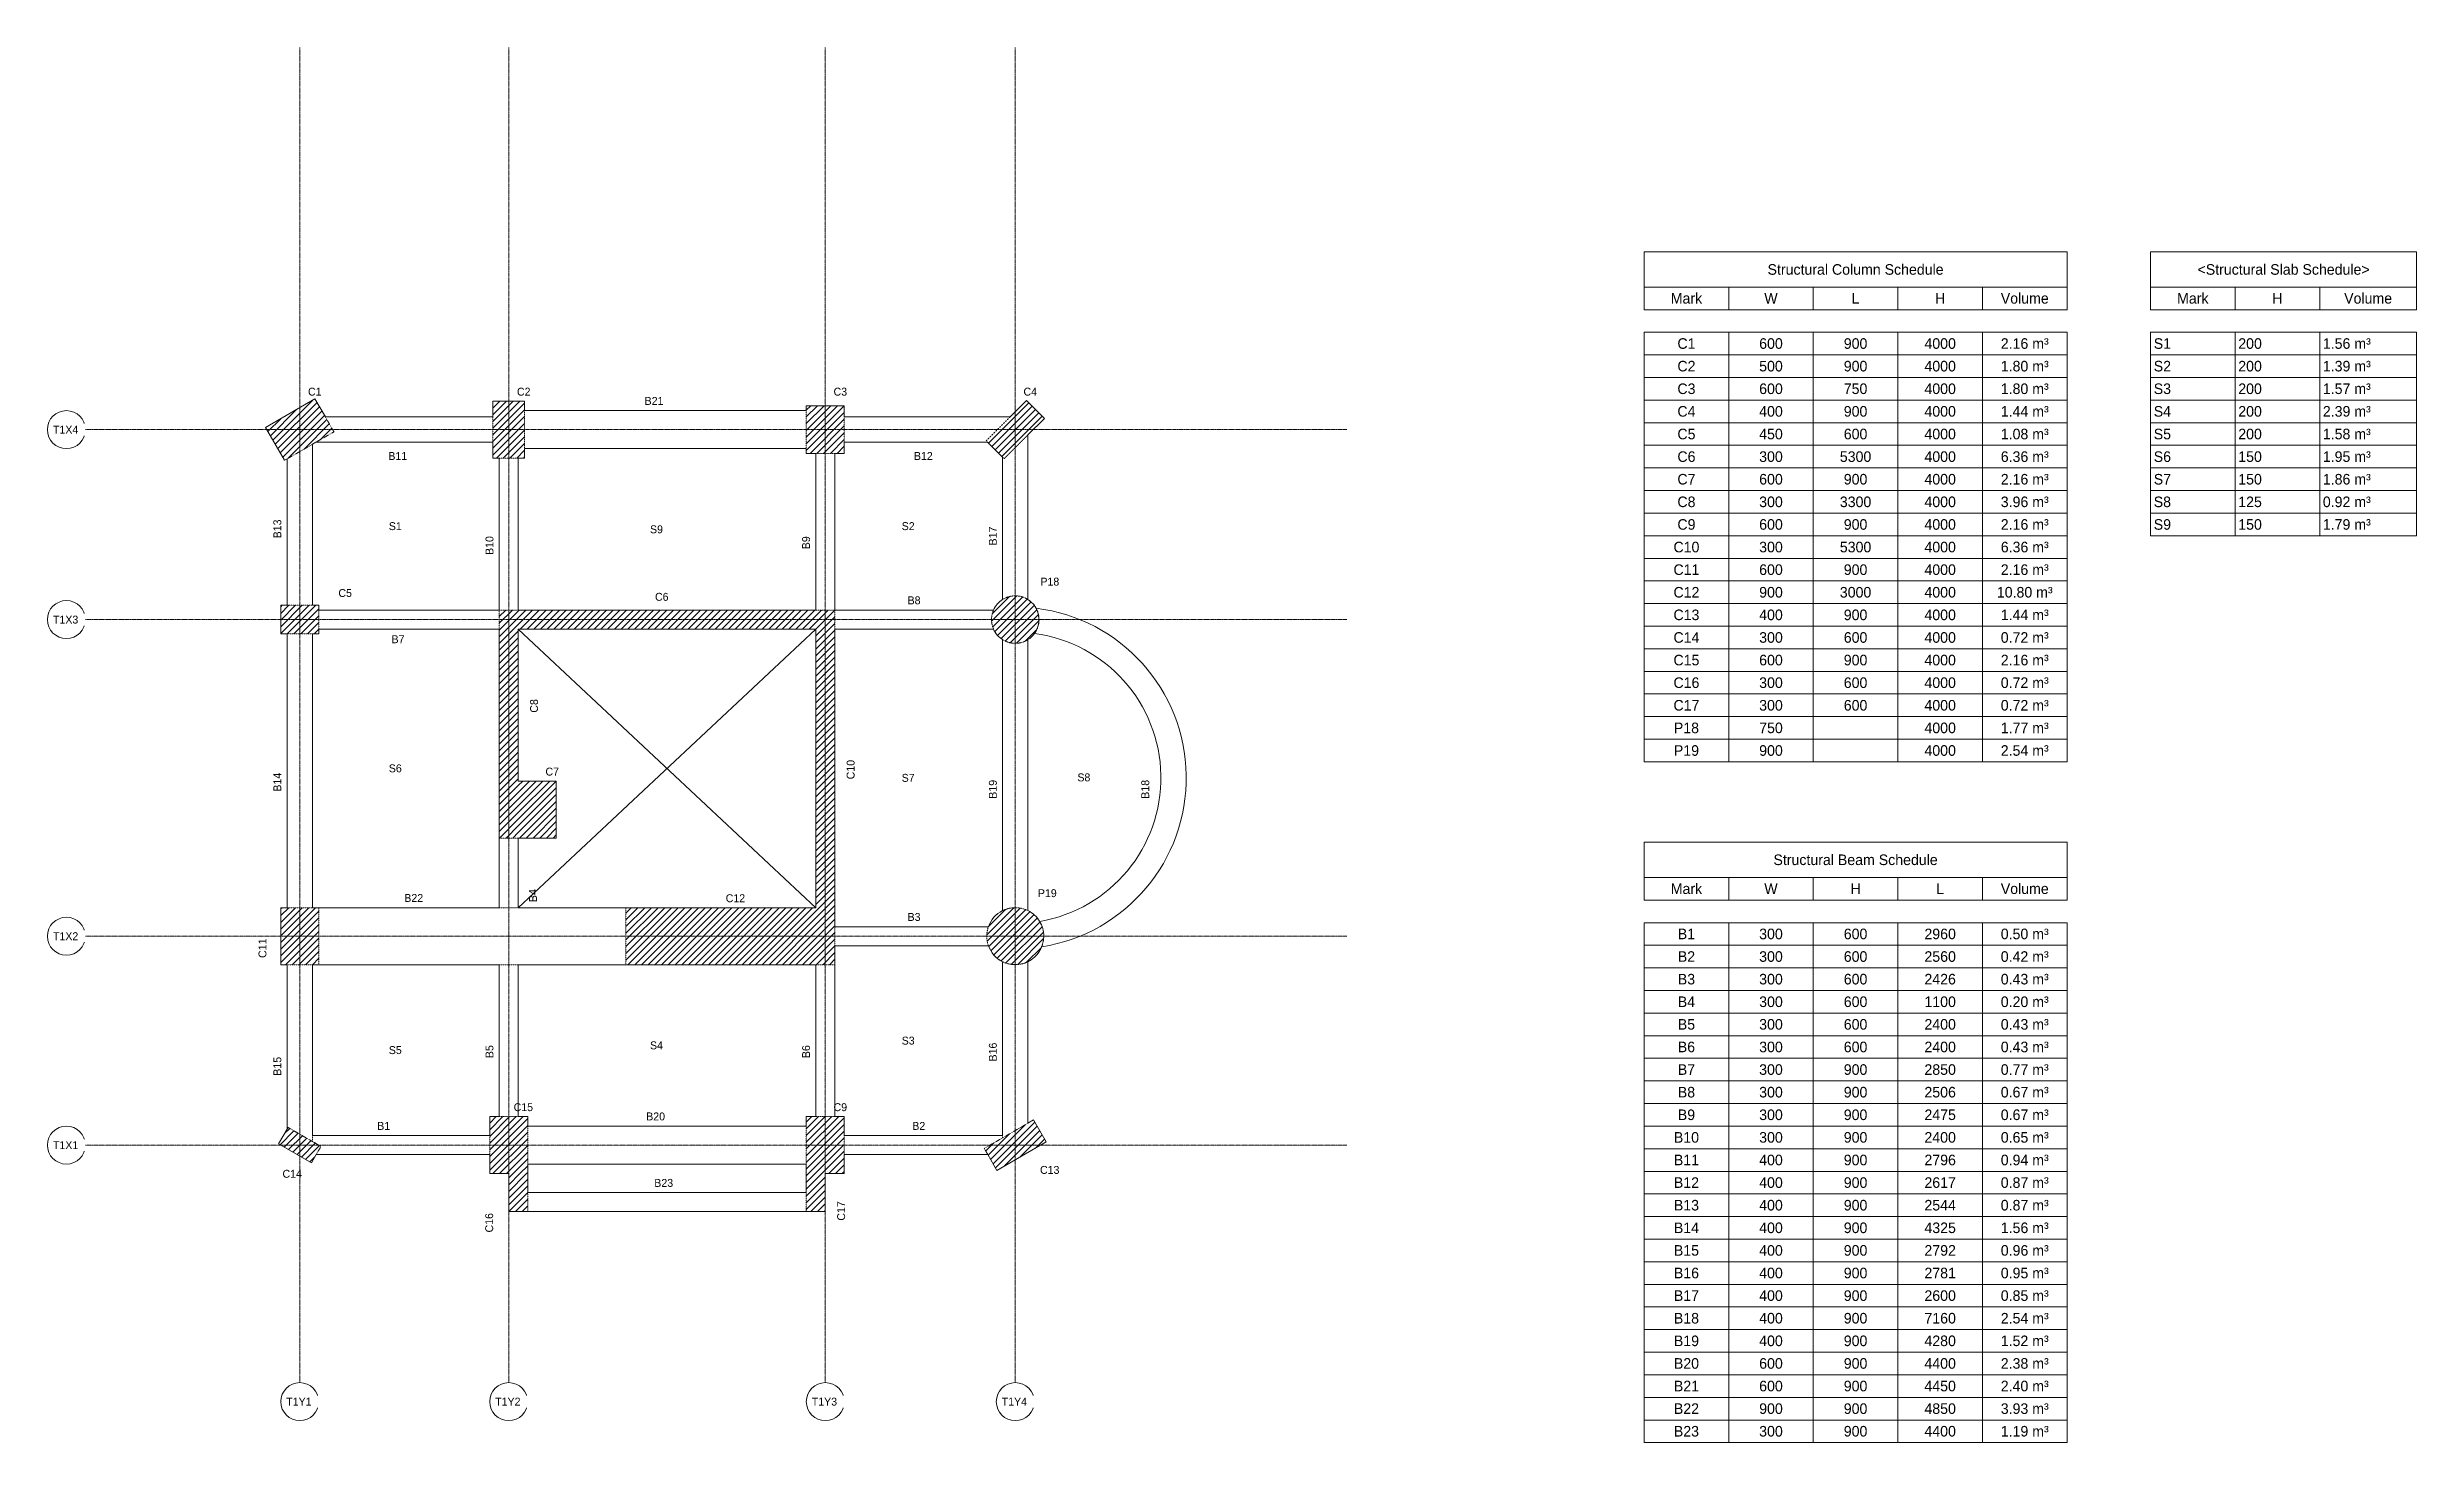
# Model space of a CAD drawing. Header units: millimetres. Extents: x -4671 to 32747, y -7322 to 14713.
import ezdxf

# ---------------------------------------------------------------- set-up
doc = ezdxf.new("R2010")
doc.units = ezdxf.units.MM
doc.linetypes.add('Dash', pattern=[6.35, 3.175, -3.175])
doc.linetypes.add('Grid Line', pattern=[22.225, 12.7, -3.175, 3.175, -3.175])
for name, color, linetype, lineweight in [('A-DETL', 90, 'Continuous', 18), ('A-DETL-THIN', 151, 'Continuous', 9), ('A-FLOR', 192, 'Continuous', 18), ('A-FLOR-IDEN', 11, 'Continuous', 9), ('G-ANNO-SCHD', 231, 'Continuous', 9), ('S-BEAM', 12, 'Continuous', 18), ('S-BEAM-HDLN', 1, 'Dash', 18), ('S-BEAM-IDEN', 2, 'Continuous', 9), ('S-COLS', 52, 'Continuous', 18), ('S-COLS-HDLN', 52, 'Dash', 18), ('S-COLS-IDEN', 171, 'Continuous', 9), ('S-GRID', 1, 'Continuous', 9), ('S-GRID-IDEN', 1, 'Continuous', 9)]:
    doc.layers.add(name, color=color, linetype=linetype, lineweight=lineweight)
doc.styles.add('JetBrains Mono', font='JetBrainsMono-VariableFont_wght.ttf', dxfattribs={"height": 125})
doc.styles.add('JetBrains Mono_1', font='JetBrainsMono-VariableFont_wght.ttf', dxfattribs={"height": 3.175})
pattern_1 = [(45, (-385.48, -2324.49), (-53.033, 53.033), [])]

msp = doc.modelspace()

# ---------------------------------------------------------------- texts
at = {"layer": 'A-FLOR-IDEN', "char_height": 125, "width": 256.54, "attachment_point": 1, "style": 'JetBrains Mono'}
for s, insert in [('S1', (721, 7214)), ('S9', (4846, 7164)), ('S2', (8821, 7214)), ('S6', (721, 3389)), ('S7', (8821, 3239)), ('S8', (11596, 3246)), ('S5', (721, -1061)), ('S4', (4846, -986)), ('S3', (8821, -911))]:
    msp.add_mtext(s, dxfattribs=dict(at, insert=insert))
at = {"layer": 'G-ANNO-SCHD', "line_spacing_factor": 1.102871, "style": 'JetBrains Mono_1'}
for s, insert, char_height, width, attachment_point in [('Structural Column Schedule', (23886, 11289), 166.98, 4350.23, 2), ('<Structural Slab Schedule>', (30646, 11289), 166.98, 4350.23, 2), ('Mark', (21215, 10833), 167, 669.27, 2), ('\\fJetBrains Mono|b0|i0|c254|p49|;W', (22550, 10833), 166.98, 167.32, 2), ('\\fJetBrains Mono|b0|i0|c254|p49|;L', (23886, 10833), 166.98, 167.32, 2), ('\\fJetBrains Mono|b0|i0|c254|p49|;H', (25222, 10833), 166.98, 167.32, 2), ('Volume', (26558, 10833), 167, 1003.9, 2), ('Mark', (29212, 10833), 167, 669.27, 2), ('\\fJetBrains Mono|b0|i0|c254|p49|;H', (30548, 10833), 166.98, 167.32, 2), ('Volume', (31981, 10833), 167, 1003.9, 2), ('C1', (21215, 10119), 167, 334.63, 2), ('600', (22550, 10119), 167, 501.95, 2), ('900', (23886, 10119), 167, 501.95, 2), ('4000', (25222, 10119), 167, 669.27, 2), ('2.16 m³', (26558, 10119), 167, 1171.21, 2), ('S1', (28595, 10119), 167, 334.63, 1), ('200', (29930, 10119), 167, 501.95, 1), ('1.56 m³', (31266, 10119), 167, 1171.21, 1), ('C2', (21215, 9762), 167, 334.63, 2), ('500', (22550, 9762), 167, 501.95, 2), ('900', (23886, 9762), 167, 501.95, 2), ('4000', (25222, 9762), 167, 669.27, 2), ('1.80 m³', (26558, 9762), 167, 1171.21, 2), ('S2', (28595, 9762), 167, 334.63, 1), ('200', (29930, 9762), 167, 501.95, 1), ('1.39 m³', (31266, 9762), 167, 1171.21, 1), ('C3', (21215, 9405), 167, 334.63, 2), ('600', (22550, 9405), 167, 501.95, 2), ('750', (23886, 9405), 167, 501.95, 2), ('4000', (25222, 9405), 167, 669.27, 2), ('1.80 m³', (26558, 9405), 167, 1171.21, 2), ('S3', (28595, 9405), 167, 334.63, 1), ('200', (29930, 9405), 167, 501.95, 1), ('1.57 m³', (31266, 9405), 167, 1171.21, 1), ('C4', (21215, 9048), 167, 334.63, 2), ('400', (22550, 9048), 167, 501.95, 2), ('900', (23886, 9048), 167, 501.95, 2), ('4000', (25222, 9048), 167, 669.27, 2), ('1.44 m³', (26558, 9048), 167, 1171.21, 2), ('S4', (28595, 9048), 167, 334.63, 1), ('200', (29930, 9048), 167, 501.95, 1), ('2.39 m³', (31266, 9048), 167, 1171.21, 1), ('C5', (21215, 8690), 167, 334.63, 2), ('450', (22550, 8690), 167, 501.95, 2), ('600', (23886, 8690), 167, 501.95, 2), ('4000', (25222, 8690), 167, 669.27, 2), ('1.08 m³', (26558, 8690), 167, 1171.21, 2), ('S5', (28595, 8690), 167, 334.63, 1), ('200', (29930, 8690), 167, 501.95, 1), ('1.58 m³', (31266, 8690), 167, 1171.21, 1), ('C6', (21215, 8333), 167, 334.63, 2), ('300', (22550, 8333), 167, 501.95, 2), ('5300', (23886, 8333), 167, 669.27, 2), ('4000', (25222, 8333), 167, 669.27, 2), ('6.36 m³', (26558, 8333), 167, 1171.21, 2), ('S6', (28595, 8333), 167, 334.63, 1), ('150', (29930, 8333), 167, 501.95, 1), ('1.95 m³', (31266, 8333), 167, 1171.21, 1), ('C7', (21215, 7976), 167, 334.63, 2), ('600', (22550, 7976), 167, 501.95, 2), ('900', (23886, 7976), 167, 501.95, 2), ('4000', (25222, 7976), 167, 669.27, 2), ('2.16 m³', (26558, 7976), 167, 1171.21, 2), ('S7', (28595, 7976), 167, 334.63, 1), ('150', (29930, 7976), 167, 501.95, 1), ('1.86 m³', (31266, 7976), 167, 1171.21, 1), ('C8', (21215, 7619), 167, 334.63, 2), ('300', (22550, 7619), 167, 501.95, 2), ('3300', (23886, 7619), 167, 669.27, 2), ('4000', (25222, 7619), 167, 669.27, 2), ('3.96 m³', (26558, 7619), 167, 1171.21, 2), ('S8', (28595, 7619), 167, 334.63, 1), ('125', (29930, 7619), 167, 501.95, 1), ('0.92 m³', (31266, 7619), 167, 1171.21, 1), ('C9', (21215, 7262), 167, 334.63, 2), ('600', (22550, 7262), 167, 501.95, 2), ('900', (23886, 7262), 167, 501.95, 2), ('4000', (25222, 7262), 167, 669.27, 2), ('2.16 m³', (26558, 7262), 167, 1171.21, 2), ('S9', (28595, 7262), 167, 334.63, 1), ('150', (29930, 7262), 167, 501.95, 1), ('1.79 m³', (31266, 7262), 167, 1171.21, 1), ('C10', (21215, 6905), 167, 501.95, 2), ('300', (22550, 6905), 167, 501.95, 2), ('5300', (23886, 6905), 167, 669.27, 2), ('4000', (25222, 6905), 167, 669.27, 2), ('6.36 m³', (26558, 6905), 167, 1171.21, 2), ('C11', (21215, 6548), 167, 501.95, 2), ('600', (22550, 6548), 167, 501.95, 2), ('900', (23886, 6548), 167, 501.95, 2), ('4000', (25222, 6548), 167, 669.27, 2), ('2.16 m³', (26558, 6548), 167, 1171.21, 2), ('C12', (21215, 6191), 167, 501.95, 2), ('900', (22550, 6191), 167, 501.95, 2), ('3000', (23886, 6191), 167, 669.27, 2), ('4000', (25222, 6191), 167, 669.27, 2), ('10.80 m³', (26558, 6191), 167, 1338.53, 2), ('C13', (21215, 5834), 167, 501.95, 2), ('400', (22550, 5834), 167, 501.95, 2), ('900', (23886, 5834), 167, 501.95, 2), ('4000', (25222, 5834), 167, 669.27, 2), ('1.44 m³', (26558, 5834), 167, 1171.21, 2), ('C14', (21215, 5477), 167, 501.95, 2), ('300', (22550, 5477), 167, 501.95, 2), ('600', (23886, 5477), 167, 501.95, 2), ('4000', (25222, 5477), 167, 669.27, 2), ('0.72 m³', (26558, 5477), 167, 1171.21, 2), ('C15', (21215, 5120), 167, 501.95, 2), ('600', (22550, 5120), 167, 501.95, 2), ('900', (23886, 5120), 167, 501.95, 2), ('4000', (25222, 5120), 167, 669.27, 2), ('2.16 m³', (26558, 5120), 167, 1171.21, 2), ('C16', (21215, 4763), 167, 501.95, 2), ('300', (22550, 4763), 167, 501.95, 2), ('600', (23886, 4763), 167, 501.95, 2), ('4000', (25222, 4763), 167, 669.27, 2), ('0.72 m³', (26558, 4763), 167, 1171.21, 2), ('C17', (21215, 4406), 167, 501.95, 2), ('300', (22550, 4406), 167, 501.95, 2), ('600', (23886, 4406), 167, 501.95, 2), ('4000', (25222, 4406), 167, 669.27, 2), ('0.72 m³', (26558, 4406), 167, 1171.21, 2), ('P18', (21215, 4049), 167, 501.95, 2), ('750', (22550, 4049), 167, 501.95, 2), ('4000', (25222, 4049), 167, 669.27, 2), ('1.77 m³', (26558, 4049), 167, 1171.21, 2), ('P19', (21215, 3692), 167, 501.95, 2), ('900', (22550, 3692), 167, 501.95, 2), ('4000', (25222, 3692), 167, 669.27, 2), ('2.54 m³', (26558, 3692), 167, 1171.21, 2), ('Structural Beam Schedule', (23886, 1966), 166.98, 4015.59, 2), ('Mark', (21215, 1509), 167, 669.27, 2), ('\\fJetBrains Mono|b0|i0|c254|p49|;W', (22550, 1509), 166.98, 167.32, 2), ('\\fJetBrains Mono|b0|i0|c254|p49|;H', (23886, 1509), 166.98, 167.32, 2), ('\\fJetBrains Mono|b0|i0|c254|p49|;L', (25222, 1509), 166.98, 167.32, 2), ('Volume', (26558, 1509), 167, 1003.9, 2), ('B1', (21215, 795), 167, 334.63, 2), ('300', (22550, 795), 167, 501.95, 2), ('600', (23886, 795), 167, 501.95, 2), ('2960', (25222, 795), 167, 669.27, 2), ('0.50 m³', (26558, 795), 167, 1171.21, 2), ('B2', (21215, 438), 167, 334.63, 2), ('300', (22550, 438), 167, 501.95, 2), ('600', (23886, 438), 167, 501.95, 2), ('2560', (25222, 438), 167, 669.27, 2), ('0.42 m³', (26558, 438), 167, 1171.21, 2), ('B3', (21215, 81), 167, 334.63, 2), ('300', (22550, 81), 167, 501.95, 2), ('600', (23886, 81), 167, 501.95, 2), ('2426', (25222, 81), 167, 669.27, 2), ('0.43 m³', (26558, 81), 167, 1171.21, 2), ('B4', (21215, -276), 167, 334.63, 2), ('300', (22550, -276), 167, 501.95, 2), ('600', (23886, -276), 167, 501.95, 2), ('1100', (25222, -276), 167, 669.27, 2), ('0.20 m³', (26558, -276), 167, 1171.21, 2), ('B5', (21215, -633), 167, 334.63, 2), ('300', (22550, -633), 167, 501.95, 2), ('600', (23886, -633), 167, 501.95, 2), ('2400', (25222, -633), 167, 669.27, 2), ('0.43 m³', (26558, -633), 167, 1171.21, 2), ('B6', (21215, -990), 167, 334.63, 2), ('300', (22550, -990), 167, 501.95, 2), ('600', (23886, -990), 167, 501.95, 2), ('2400', (25222, -990), 167, 669.27, 2), ('0.43 m³', (26558, -990), 167, 1171.21, 2), ('B7', (21215, -1347), 167, 334.63, 2), ('300', (22550, -1347), 167, 501.95, 2), ('900', (23886, -1347), 167, 501.95, 2), ('2850', (25222, -1347), 167, 669.27, 2), ('0.77 m³', (26558, -1347), 167, 1171.21, 2), ('B8', (21215, -1704), 167, 334.63, 2), ('300', (22550, -1704), 167, 501.95, 2), ('900', (23886, -1704), 167, 501.95, 2), ('2506', (25222, -1704), 167, 669.27, 2), ('0.67 m³', (26558, -1704), 167, 1171.21, 2), ('B9', (21215, -2061), 167, 334.63, 2), ('300', (22550, -2061), 167, 501.95, 2), ('900', (23886, -2061), 167, 501.95, 2), ('2475', (25222, -2061), 167, 669.27, 2), ('0.67 m³', (26558, -2061), 167, 1171.21, 2), ('B10', (21215, -2418), 167, 501.95, 2), ('300', (22550, -2418), 167, 501.95, 2), ('900', (23886, -2418), 167, 501.95, 2), ('2400', (25222, -2418), 167, 669.27, 2), ('0.65 m³', (26558, -2418), 167, 1171.21, 2), ('B11', (21215, -2775), 167, 501.95, 2), ('400', (22550, -2775), 167, 501.95, 2), ('900', (23886, -2775), 167, 501.95, 2), ('2796', (25222, -2775), 167, 669.27, 2), ('0.94 m³', (26558, -2775), 167, 1171.21, 2), ('B12', (21215, -3132), 167, 501.95, 2), ('400', (22550, -3132), 167, 501.95, 2), ('900', (23886, -3132), 167, 501.95, 2), ('2617', (25222, -3132), 167, 669.27, 2), ('0.87 m³', (26558, -3132), 167, 1171.21, 2), ('B13', (21215, -3489), 167, 501.95, 2), ('400', (22550, -3489), 167, 501.95, 2), ('900', (23886, -3489), 167, 501.95, 2), ('2544', (25222, -3489), 167, 669.27, 2), ('0.87 m³', (26558, -3489), 167, 1171.21, 2), ('B14', (21215, -3846), 167, 501.95, 2), ('400', (22550, -3846), 167, 501.95, 2), ('900', (23886, -3846), 167, 501.95, 2), ('4325', (25222, -3846), 167, 669.27, 2), ('1.56 m³', (26558, -3846), 167, 1171.21, 2), ('B15', (21215, -4203), 167, 501.95, 2), ('400', (22550, -4203), 167, 501.95, 2), ('900', (23886, -4203), 167, 501.95, 2), ('2792', (25222, -4203), 167, 669.27, 2), ('0.96 m³', (26558, -4203), 167, 1171.21, 2), ('B16', (21215, -4560), 167, 501.95, 2), ('400', (22550, -4560), 167, 501.95, 2), ('900', (23886, -4560), 167, 501.95, 2), ('2781', (25222, -4560), 167, 669.27, 2), ('0.95 m³', (26558, -4560), 167, 1171.21, 2), ('B17', (21215, -4917), 167, 501.95, 2), ('400', (22550, -4917), 167, 501.95, 2), ('900', (23886, -4917), 167, 501.95, 2), ('2600', (25222, -4917), 167, 669.27, 2), ('0.85 m³', (26558, -4917), 167, 1171.21, 2), ('B18', (21215, -5274), 167, 501.95, 2), ('400', (22550, -5274), 167, 501.95, 2), ('900', (23886, -5274), 167, 501.95, 2), ('7160', (25222, -5274), 167, 669.27, 2), ('2.54 m³', (26558, -5274), 167, 1171.21, 2), ('B19', (21215, -5631), 167, 501.95, 2), ('B20', (21215, -5988), 167, 501.95, 2), ('400', (22550, -5631), 167, 501.95, 2), ('600', (22550, -5988), 167, 501.95, 2), ('900', (23886, -5631), 167, 501.95, 2), ('900', (23886, -5988), 167, 501.95, 2), ('4280', (25222, -5631), 167, 669.27, 2), ('4400', (25222, -5988), 167, 669.27, 2), ('2.38 m³', (26558, -5988), 167, 1171.21, 2), ('1.52 m³', (26558, -5631), 167, 1171.21, 2), ('B21', (21215, -6345), 167, 501.95, 2), ('600', (22550, -6345), 167, 501.95, 2), ('900', (23886, -6345), 167, 501.95, 2), ('4450', (25222, -6345), 167, 669.27, 2), ('2.40 m³', (26558, -6345), 167, 1171.21, 2), ('B22', (21215, -6702), 167, 501.95, 2), ('900', (22550, -6702), 167, 501.95, 2), ('900', (23886, -6702), 167, 501.95, 2), ('4850', (25222, -6702), 167, 669.27, 2), ('3.93 m³', (26558, -6702), 167, 1171.21, 2), ('B23', (21215, -7059), 167, 501.95, 2), ('300', (22550, -7059), 167, 501.95, 2), ('900', (23886, -7059), 167, 501.95, 2), ('4400', (25222, -7059), 167, 669.27, 2), ('1.19 m³', (26558, -7059), 167, 1171.21, 2)]:
    msp.add_mtext(s, dxfattribs=dict(at, insert=insert, char_height=char_height, width=width, attachment_point=attachment_point))
at = {"layer": 'S-BEAM-IDEN', "char_height": 125, "attachment_point": 1, "style": 'JetBrains Mono'}
for s, insert, width in [('B21', (4761, 9192), 384.81), ('B11', (714, 8322), 384.81), ('B12', (9014, 8322), 384.81), ('B8', (8914, 6042), 256.54), ('B7', (764, 5428), 256.54), ('B22', (966, 1342), 384.81), ('B3', (8914, 1042), 256.54), ('B20', (4786, -2108), 384.81), ('B1', (539, -2258), 256.54), ('B2', (8989, -2258), 256.54), ('B23', (4914, -3158), 384.81)]:
    msp.add_mtext(s, dxfattribs=dict(at, insert=insert, width=width))
at = {"layer": 'S-BEAM-IDEN', "char_height": 125, "attachment_point": 1, "rotation": 90, "style": 'JetBrains Mono'}
for s, insert, width in [('B13', (-1102, 6959), 384.81), ('B17', (10198, 6847), 384.81), ('B10', (2248, 6697), 384.81), ('B9', (7248, 6787), 256.54), ('B14', (-1102, 2959), 384.81), ('B19', (10198, 2847), 384.81), ('B18', (12605, 2847), 384.81), ('B4', (2936, 1214), 256.54), ('B5', (2248, -1250), 256.54), ('B6', (7248, -1250), 256.54), ('B16', (10198, -1303), 384.81), ('B15', (-1102, -1528), 384.81)]:
    msp.add_mtext(s, dxfattribs=dict(at, insert=insert, width=width))
at = {"layer": 'S-COLS-IDEN', "char_height": 125, "attachment_point": 1, "style": 'JetBrains Mono'}
for s, insert, width in [('C1', (-555, 9338), 256.54), ('C2', (2745, 9338), 256.54), ('C3', (7745, 9338), 256.54), ('C4', (10745, 9338), 256.54), ('C5', (-75, 6158), 256.54), ('C6', (4925, 6098), 256.54), ('P18', (11012, 6338), 384.81), ('C7', (3195, 3338), 256.54), ('C12', (6042, 1338), 384.81), ('P19', (10972, 1418), 384.81), ('C15', (2692, -1962), 384.81), ('C9', (7745, -1962), 256.54), ('C13', (11006, -2953), 384.81), ('C14', (-958, -3014), 384.81)]:
    msp.add_mtext(s, dxfattribs=dict(at, insert=insert, width=width))
at = {"layer": 'S-COLS-IDEN', "char_height": 125, "attachment_point": 1, "rotation": 90, "style": 'JetBrains Mono'}
for s, insert, width in [('C8', (2952, 4206), 256.54), ('C10', (7952, 3153), 384.81), ('C11', (-1337, 332), 384.81), ('C16', (2244, -4003), 384.81), ('C17', (7802, -3817), 384.81)]:
    msp.add_mtext(s, dxfattribs=dict(at, insert=insert, width=width))

# ---------------------------------------------------------------- blocks, each defined once
blk = doc.blocks.new('Grid - M_Grid Head - Circle-24584-01 1st Floor Lvl_')
at = {"layer": 'S-GRID-IDEN'}
blk.add_circle((0, 0), 6, dxfattribs=at)

# ---------------------------------------------------------------- hatches: boundary and pattern name
at = {"layer": 'S-COLS'}
h = msp.add_hatch(dxfattribs=at)
h.set_pattern_fill('FP_1', color=8, style=0, pattern_type=2)
h.set_pattern_definition(pattern_1)
h.paths.add_polyline_path([(-925, 8191), (-146, 8641), (-446, 9160), (-1225, 8710)])
h = msp.add_hatch(dxfattribs=at)
h.set_pattern_fill('FP_1', color=8, style=0, pattern_type=2)
h.set_pattern_definition(pattern_1)
h.paths.add_polyline_path([(2865, 8226), (2865, 9126), (2365, 9126), (2365, 8226), (2765, 8226)])
h = msp.add_hatch(dxfattribs=at)
h.set_pattern_fill('FP_1', color=8, style=0, pattern_type=2)
h.set_pattern_definition(pattern_1)
h.paths.add_polyline_path([(7465, 8301), (7915, 8301), (7915, 9051), (7315, 9051), (7315, 8301)])
h = msp.add_hatch(dxfattribs=at)
h.set_pattern_fill('FP_1', color=8, style=0, pattern_type=2)
h.set_pattern_definition(pattern_1)
h.paths.add_polyline_path([(10438, 8216), (11074, 8852), (10791, 9135), (10155, 8499), (10415, 8239)])
h = msp.add_hatch(dxfattribs=at)
h.set_pattern_fill('FP_1', color=8, style=0, pattern_type=2)
h.set_pattern_definition(pattern_1)
h.paths.add_polyline_path([(10593, 5301), (10651, 5302), (10708, 5312), (10763, 5331), (10816, 5360), (10853, 5386), (10888, 5419), (10918, 5455), (10950, 5508), (10973, 5565), (10986, 5624), (10989, 5686), (10983, 5746), (10966, 5806), (10940, 5861), (10906, 5912), (10863, 5956), (10815, 5993), (10802, 6000), (10750, 6025), (10694, 6042), (10636, 6050), (10578, 6049), (10521, 6039), (10466, 6020), (10415, 5993), (10370, 5959), (10330, 5920), (10297, 5875), (10271, 5826), (10254, 5777), (10243, 5727), (10240, 5676), (10243, 5624), (10254, 5574), (10271, 5526), (10297, 5476), (10330, 5431), (10370, 5392), (10415, 5358), (10427, 5351), (10479, 5326), (10535, 5309)])
h = msp.add_hatch(dxfattribs=at)
h.set_pattern_fill('FP_1', color=8, style=0, pattern_type=2)
h.set_pattern_definition(pattern_1)
h.paths.add_polyline_path([(-385, 5451), (-385, 5901), (-985, 5901), (-985, 5451), (-485, 5451)])
h = msp.add_hatch(dxfattribs=at)
h.set_pattern_fill('FP_1', color=8, style=0, pattern_type=2)
h.set_pattern_definition(pattern_1)
h.paths.add_polyline_path([(7765, 5526), (7765, 5826), (2465, 5826), (2465, 5526), (7465, 5526)])
h = msp.add_hatch(dxfattribs=at)
h.set_pattern_fill('FP_1', color=8, style=0, pattern_type=2)
h.set_pattern_definition(pattern_1)
h.paths.add_polyline_path([(2765, 2226), (2765, 5526), (2465, 5526), (2465, 2226)])
h = msp.add_hatch(dxfattribs=at)
h.set_pattern_fill('FP_1', color=8, style=0, pattern_type=2)
h.set_pattern_definition(pattern_1)
h.paths.add_polyline_path([(7465, 226), (7765, 226), (7765, 5526), (7465, 5526), (7465, 886)])
h = msp.add_hatch(dxfattribs=at)
h.set_pattern_fill('FP_1', color=8, style=0, pattern_type=2)
h.set_pattern_definition(pattern_1)
h.paths.add_polyline_path([(3365, 2226), (3365, 3126), (2765, 3126), (2765, 2226)])
h = msp.add_hatch(dxfattribs=at)
h.set_pattern_fill('FP_1', color=8, style=0, pattern_type=2)
h.set_pattern_definition(pattern_1)
h.paths.add_polyline_path([(-885, 226), (-385, 226), (-385, 1126), (-985, 1126), (-985, 226)])
h = msp.add_hatch(dxfattribs=at)
h.set_pattern_fill('FP_1', color=8, style=0, pattern_type=2)
h.set_pattern_definition(pattern_1)
h.paths.add_polyline_path([(7465, 226), (7465, 1126), (4465, 1126), (4465, 226), (5590, 226)])
h = msp.add_hatch(dxfattribs=at)
h.set_pattern_fill('FP_1', color=8, style=0, pattern_type=2)
h.set_pattern_definition(pattern_1)
h.paths.add_polyline_path([(10615, 226), (10683, 231), (10751, 247), (10815, 272), (10868, 304), (10917, 343), (10960, 388), (10997, 438), (11026, 493), (11047, 552), (11060, 613), (11065, 676), (11060, 736), (11048, 796), (11028, 854), (11000, 908), (10963, 960), (10919, 1007), (10869, 1046), (10815, 1079), (10760, 1101), (10703, 1117), (10644, 1125), (10585, 1125), (10526, 1117), (10469, 1101), (10415, 1079), (10355, 1043), (10302, 999), (10256, 947), (10217, 886), (10190, 826), (10176, 777), (10167, 726), (10165, 676), (10167, 625), (10176, 574), (10190, 526), (10218, 462), (10256, 404), (10302, 352), (10355, 308), (10415, 272), (10479, 247), (10546, 231)])
h = msp.add_hatch(dxfattribs=at)
h.set_pattern_fill('FP_1', color=8, style=0, pattern_type=2)
h.set_pattern_definition(pattern_1)
h.paths.add_polyline_path([(2915, -3074), (2915, -2174), (2315, -2174), (2315, -3074), (2615, -3074)])
h = msp.add_hatch(dxfattribs=at)
h.set_pattern_fill('FP_1', color=8, style=0, pattern_type=2)
h.set_pattern_definition(pattern_1)
h.paths.add_polyline_path([(7915, -3074), (7915, -2174), (7315, -2174), (7315, -3074), (7615, -3074)])
h = msp.add_hatch(dxfattribs=at)
h.set_pattern_fill('FP_1', color=8, style=0, pattern_type=2)
h.set_pattern_definition(pattern_1)
h.paths.add_polyline_path([(10325, -3023), (11104, -2573), (10904, -2226), (10125, -2676), (10182, -2774)])
h = msp.add_hatch(dxfattribs=at)
h.set_pattern_fill('FP_2', color=8, style=0, pattern_type=2)
h.set_pattern_definition(pattern_1)
h.paths.add_polyline_path([(-501, -2904), (-351, -2645), (-870, -2345), (-1020, -2604)])
h = msp.add_hatch(dxfattribs=at)
h.set_pattern_fill('FP_1', color=8, style=0, pattern_type=2)
h.set_pattern_definition(pattern_1)
h.paths.add_polyline_path([(2915, -3674), (2915, -3074), (2615, -3074), (2615, -3674)])
h = msp.add_hatch(dxfattribs=at)
h.set_pattern_fill('FP_1', color=8, style=0, pattern_type=2)
h.set_pattern_definition(pattern_1)
h.paths.add_polyline_path([(7315, -3674), (7615, -3674), (7615, -3074), (7315, -3074), (7315, -3374)])

# ---------------------------------------------------------------- linework, layer by layer
at = {"layer": 'A-DETL'}
for p, q in [((2765, 5526), (7465, 1126)), ((2765, 1126), (7465, 5526))]:
    msp.add_line(p, q, dxfattribs=at)
at = {"layer": 'A-DETL-THIN'}
for p, q in [((20547, 11484), (20547, 10927)), ((27226, 11484), (20547, 11484)), ((27226, 10927), (27226, 11484)), ((28545, 11484), (28545, 10927)), ((32747, 11484), (28545, 11484)), ((32747, 10927), (32747, 11484)), ((20547, 10927), (20547, 10570)), ((20547, 10927), (27226, 10927)), ((21883, 10927), (21883, 10570)), ((23218, 10927), (23218, 10570)), ((24554, 10927), (24554, 10570)), ((25890, 10927), (25890, 10570)), ((27226, 10927), (27226, 10570)), ((28545, 10927), (28545, 10570)), ((28545, 10927), (32747, 10927)), ((29880, 10927), (29880, 10570)), ((31216, 10927), (31216, 10570)), ((32747, 10927), (32747, 10570)), ((21883, 10570), (20547, 10570)), ((23218, 10570), (21883, 10570)), ((24554, 10570), (23218, 10570)), ((25890, 10570), (24554, 10570)), ((27226, 10570), (25890, 10570)), ((29880, 10570), (28545, 10570)), ((31216, 10570), (29880, 10570)), ((32747, 10570), (31216, 10570)), ((21883, 10213), (20547, 10213)), ((20547, 10213), (20547, 9856)), ((23218, 10213), (21883, 10213)), ((21883, 10213), (21883, 9856)), ((24554, 10213), (23218, 10213)), ((23218, 10213), (23218, 9856)), ((25890, 10213), (24554, 10213)), ((24554, 10213), (24554, 9856)), ((27226, 10213), (25890, 10213)), ((25890, 10213), (25890, 9856)), ((27226, 10213), (27226, 9856)), ((29880, 10213), (28545, 10213)), ((28545, 10213), (28545, 9856)), ((31216, 10213), (29880, 10213)), ((29880, 10213), (29880, 9856)), ((32747, 10213), (31216, 10213)), ((31216, 10213), (31216, 9856)), ((32747, 10213), (32747, 9856)), ((21883, 9856), (20547, 9856)), ((20547, 9856), (20547, 9499)), ((23218, 9856), (21883, 9856)), ((21883, 9856), (21883, 9499)), ((24554, 9856), (23218, 9856)), ((23218, 9856), (23218, 9499)), ((25890, 9856), (24554, 9856)), ((24554, 9856), (24554, 9499)), ((27226, 9856), (25890, 9856)), ((25890, 9856), (25890, 9499)), ((27226, 9856), (27226, 9499)), ((29880, 9856), (28545, 9856)), ((28545, 9856), (28545, 9499)), ((31216, 9856), (29880, 9856)), ((29880, 9856), (29880, 9499)), ((32747, 9856), (31216, 9856)), ((31216, 9856), (31216, 9499)), ((32747, 9856), (32747, 9499)), ((21883, 9499), (20547, 9499)), ((20547, 9499), (20547, 9142)), ((23218, 9499), (21883, 9499)), ((21883, 9499), (21883, 9142)), ((24554, 9499), (23218, 9499)), ((23218, 9499), (23218, 9142)), ((25890, 9499), (24554, 9499)), ((24554, 9499), (24554, 9142)), ((27226, 9499), (25890, 9499)), ((25890, 9499), (25890, 9142)), ((27226, 9499), (27226, 9142)), ((29880, 9499), (28545, 9499)), ((28545, 9499), (28545, 9142)), ((31216, 9499), (29880, 9499)), ((29880, 9499), (29880, 9142)), ((32747, 9499), (31216, 9499)), ((31216, 9499), (31216, 9142)), ((32747, 9499), (32747, 9142)), ((21883, 9142), (20547, 9142)), ((20547, 9142), (20547, 8785)), ((23218, 9142), (21883, 9142)), ((21883, 9142), (21883, 8785)), ((24554, 9142), (23218, 9142)), ((23218, 9142), (23218, 8785)), ((25890, 9142), (24554, 9142)), ((24554, 9142), (24554, 8785)), ((27226, 9142), (25890, 9142)), ((25890, 9142), (25890, 8785)), ((27226, 9142), (27226, 8785)), ((29880, 9142), (28545, 9142)), ((28545, 9142), (28545, 8785)), ((31216, 9142), (29880, 9142)), ((29880, 9142), (29880, 8785)), ((32747, 9142), (31216, 9142)), ((31216, 9142), (31216, 8785)), ((32747, 9142), (32747, 8785)), ((21883, 8785), (20547, 8785)), ((20547, 8785), (20547, 8428)), ((23218, 8785), (21883, 8785)), ((21883, 8785), (21883, 8428)), ((24554, 8785), (23218, 8785)), ((23218, 8785), (23218, 8428)), ((25890, 8785), (24554, 8785)), ((24554, 8785), (24554, 8428)), ((27226, 8785), (25890, 8785)), ((25890, 8785), (25890, 8428)), ((27226, 8785), (27226, 8428)), ((29880, 8785), (28545, 8785)), ((28545, 8785), (28545, 8428)), ((31216, 8785), (29880, 8785)), ((29880, 8785), (29880, 8428)), ((32747, 8785), (31216, 8785)), ((31216, 8785), (31216, 8428)), ((32747, 8785), (32747, 8428)), ((21883, 8428), (20547, 8428)), ((20547, 8428), (20547, 8071)), ((23218, 8428), (21883, 8428)), ((21883, 8428), (21883, 8071)), ((24554, 8428), (23218, 8428)), ((23218, 8428), (23218, 8071)), ((25890, 8428), (24554, 8428)), ((24554, 8428), (24554, 8071)), ((27226, 8428), (25890, 8428)), ((25890, 8428), (25890, 8071)), ((27226, 8428), (27226, 8071)), ((29880, 8428), (28545, 8428)), ((28545, 8428), (28545, 8071)), ((31216, 8428), (29880, 8428)), ((29880, 8428), (29880, 8071)), ((32747, 8428), (31216, 8428)), ((31216, 8428), (31216, 8071)), ((32747, 8428), (32747, 8071)), ((21883, 8071), (20547, 8071)), ((20547, 8071), (20547, 7714)), ((23218, 8071), (21883, 8071)), ((21883, 8071), (21883, 7714)), ((24554, 8071), (23218, 8071)), ((23218, 8071), (23218, 7714)), ((25890, 8071), (24554, 8071)), ((24554, 8071), (24554, 7714)), ((27226, 8071), (25890, 8071)), ((25890, 8071), (25890, 7714)), ((27226, 8071), (27226, 7714)), ((29880, 8071), (28545, 8071)), ((28545, 8071), (28545, 7714)), ((31216, 8071), (29880, 8071)), ((29880, 8071), (29880, 7714)), ((32747, 8071), (31216, 8071)), ((31216, 8071), (31216, 7714)), ((32747, 8071), (32747, 7714)), ((21883, 7714), (20547, 7714)), ((20547, 7714), (20547, 7357)), ((23218, 7714), (21883, 7714)), ((21883, 7714), (21883, 7357)), ((24554, 7714), (23218, 7714)), ((23218, 7714), (23218, 7357)), ((25890, 7714), (24554, 7714)), ((24554, 7714), (24554, 7357)), ((27226, 7714), (25890, 7714)), ((25890, 7714), (25890, 7357)), ((27226, 7714), (27226, 7357)), ((29880, 7714), (28545, 7714)), ((28545, 7714), (28545, 7357)), ((31216, 7714), (29880, 7714)), ((29880, 7714), (29880, 7357)), ((32747, 7714), (31216, 7714)), ((31216, 7714), (31216, 7357)), ((32747, 7714), (32747, 7357)), ((21883, 7357), (20547, 7357)), ((20547, 7357), (20547, 7000)), ((23218, 7357), (21883, 7357)), ((21883, 7357), (21883, 7000)), ((24554, 7357), (23218, 7357)), ((23218, 7357), (23218, 7000)), ((25890, 7357), (24554, 7357)), ((24554, 7357), (24554, 7000)), ((27226, 7357), (25890, 7357)), ((25890, 7357), (25890, 7000)), ((27226, 7357), (27226, 7000)), ((29880, 7357), (28545, 7357)), ((28545, 7357), (28545, 7000)), ((31216, 7357), (29880, 7357)), ((29880, 7357), (29880, 7000)), ((32747, 7357), (31216, 7357)), ((31216, 7357), (31216, 7000)), ((32747, 7357), (32747, 7000)), ((21883, 7000), (20547, 7000)), ((20547, 7000), (20547, 6643)), ((23218, 7000), (21883, 7000)), ((21883, 7000), (21883, 6643)), ((24554, 7000), (23218, 7000)), ((23218, 7000), (23218, 6643)), ((25890, 7000), (24554, 7000)), ((24554, 7000), (24554, 6643)), ((27226, 7000), (25890, 7000)), ((25890, 7000), (25890, 6643)), ((27226, 7000), (27226, 6643)), ((29880, 7000), (28545, 7000)), ((31216, 7000), (29880, 7000)), ((32747, 7000), (31216, 7000)), ((21883, 6643), (20547, 6643)), ((20547, 6643), (20547, 6286)), ((23218, 6643), (21883, 6643)), ((21883, 6643), (21883, 6286)), ((24554, 6643), (23218, 6643)), ((23218, 6643), (23218, 6286)), ((25890, 6643), (24554, 6643)), ((24554, 6643), (24554, 6286)), ((27226, 6643), (25890, 6643)), ((25890, 6643), (25890, 6286)), ((27226, 6643), (27226, 6286)), ((21883, 6286), (20547, 6286)), ((20547, 6286), (20547, 5929)), ((23218, 6286), (21883, 6286)), ((21883, 6286), (21883, 5929)), ((24554, 6286), (23218, 6286)), ((23218, 6286), (23218, 5929)), ((25890, 6286), (24554, 6286)), ((24554, 6286), (24554, 5929)), ((27226, 6286), (25890, 6286)), ((25890, 6286), (25890, 5929)), ((27226, 6286), (27226, 5929)), ((21883, 5929), (20547, 5929)), ((20547, 5929), (20547, 5572)), ((23218, 5929), (21883, 5929)), ((21883, 5929), (21883, 5572)), ((24554, 5929), (23218, 5929)), ((23218, 5929), (23218, 5572)), ((25890, 5929), (24554, 5929)), ((24554, 5929), (24554, 5572)), ((27226, 5929), (25890, 5929)), ((25890, 5929), (25890, 5572)), ((27226, 5929), (27226, 5572)), ((21883, 5572), (20547, 5572)), ((20547, 5572), (20547, 5215)), ((23218, 5572), (21883, 5572)), ((21883, 5572), (21883, 5215)), ((24554, 5572), (23218, 5572)), ((23218, 5572), (23218, 5215)), ((25890, 5572), (24554, 5572)), ((24554, 5572), (24554, 5215)), ((27226, 5572), (25890, 5572)), ((25890, 5572), (25890, 5215)), ((27226, 5572), (27226, 5215)), ((21883, 5215), (20547, 5215)), ((20547, 5215), (20547, 4858)), ((23218, 5215), (21883, 5215)), ((21883, 5215), (21883, 4858)), ((24554, 5215), (23218, 5215)), ((23218, 5215), (23218, 4858)), ((25890, 5215), (24554, 5215)), ((24554, 5215), (24554, 4858)), ((27226, 5215), (25890, 5215)), ((25890, 5215), (25890, 4858)), ((27226, 5215), (27226, 4858)), ((21883, 4858), (20547, 4858)), ((20547, 4858), (20547, 4501)), ((21883, 4501), (20547, 4501)), ((20547, 4501), (20547, 4144)), ((23218, 4858), (21883, 4858)), ((21883, 4858), (21883, 4501)), ((23218, 4501), (21883, 4501)), ((21883, 4501), (21883, 4144)), ((24554, 4858), (23218, 4858)), ((23218, 4858), (23218, 4501)), ((24554, 4501), (23218, 4501)), ((23218, 4501), (23218, 4144)), ((25890, 4858), (24554, 4858)), ((24554, 4858), (24554, 4501)), ((25890, 4501), (24554, 4501)), ((24554, 4501), (24554, 4144)), ((27226, 4858), (25890, 4858)), ((25890, 4858), (25890, 4501)), ((27226, 4501), (25890, 4501)), ((25890, 4501), (25890, 4144)), ((27226, 4858), (27226, 4501)), ((27226, 4501), (27226, 4144)), ((21883, 4144), (20547, 4144)), ((20547, 4144), (20547, 3787)), ((23218, 4144), (21883, 4144)), ((21883, 4144), (21883, 3787)), ((24554, 4144), (23218, 4144)), ((23218, 4144), (23218, 3787)), ((25890, 4144), (24554, 4144)), ((24554, 4144), (24554, 3787)), ((27226, 4144), (25890, 4144)), ((25890, 4144), (25890, 3787)), ((27226, 4144), (27226, 3787)), ((21883, 3787), (20547, 3787)), ((20547, 3787), (20547, 3430)), ((23218, 3787), (21883, 3787)), ((21883, 3787), (21883, 3430)), ((24554, 3787), (23218, 3787)), ((23218, 3787), (23218, 3430)), ((25890, 3787), (24554, 3787)), ((24554, 3787), (24554, 3430)), ((27226, 3787), (25890, 3787)), ((25890, 3787), (25890, 3430)), ((27226, 3787), (27226, 3430)), ((21883, 3430), (20547, 3430)), ((23218, 3430), (21883, 3430)), ((24554, 3430), (23218, 3430)), ((25890, 3430), (24554, 3430)), ((27226, 3430), (25890, 3430)), ((20547, 2160), (20547, 1603)), ((27226, 2160), (20547, 2160)), ((27226, 1603), (27226, 2160)), ((20547, 1603), (20547, 1246)), ((20547, 1603), (27226, 1603)), ((21883, 1603), (21883, 1246)), ((23218, 1603), (23218, 1246)), ((24554, 1603), (24554, 1246)), ((25890, 1603), (25890, 1246)), ((27226, 1603), (27226, 1246)), ((21883, 1246), (20547, 1246)), ((23218, 1246), (21883, 1246)), ((24554, 1246), (23218, 1246)), ((25890, 1246), (24554, 1246)), ((27226, 1246), (25890, 1246)), ((21883, 889), (20547, 889)), ((20547, 889), (20547, 532)), ((23218, 889), (21883, 889)), ((21883, 889), (21883, 532)), ((24554, 889), (23218, 889)), ((23218, 889), (23218, 532)), ((25890, 889), (24554, 889)), ((24554, 889), (24554, 532)), ((27226, 889), (25890, 889)), ((25890, 889), (25890, 532)), ((27226, 889), (27226, 532)), ((21883, 532), (20547, 532)), ((20547, 532), (20547, 175)), ((23218, 532), (21883, 532)), ((21883, 532), (21883, 175)), ((24554, 532), (23218, 532)), ((23218, 532), (23218, 175)), ((25890, 532), (24554, 532)), ((24554, 532), (24554, 175)), ((27226, 532), (25890, 532)), ((25890, 532), (25890, 175)), ((27226, 532), (27226, 175)), ((21883, 175), (20547, 175)), ((20547, 175), (20547, -182)), ((23218, 175), (21883, 175)), ((21883, 175), (21883, -182)), ((24554, 175), (23218, 175)), ((23218, 175), (23218, -182)), ((25890, 175), (24554, 175)), ((24554, 175), (24554, -182)), ((27226, 175), (25890, 175)), ((25890, 175), (25890, -182)), ((27226, 175), (27226, -182)), ((21883, -182), (20547, -182)), ((20547, -182), (20547, -539)), ((23218, -182), (21883, -182)), ((21883, -182), (21883, -539)), ((24554, -182), (23218, -182)), ((23218, -182), (23218, -539)), ((25890, -182), (24554, -182)), ((24554, -182), (24554, -539)), ((27226, -182), (25890, -182)), ((25890, -182), (25890, -539)), ((27226, -182), (27226, -539)), ((21883, -539), (20547, -539)), ((20547, -539), (20547, -896)), ((23218, -539), (21883, -539)), ((21883, -539), (21883, -896)), ((24554, -539), (23218, -539)), ((23218, -539), (23218, -896)), ((25890, -539), (24554, -539)), ((24554, -539), (24554, -896)), ((27226, -539), (25890, -539)), ((25890, -539), (25890, -896)), ((27226, -539), (27226, -896)), ((21883, -896), (20547, -896)), ((20547, -896), (20547, -1253)), ((23218, -896), (21883, -896)), ((21883, -896), (21883, -1253)), ((24554, -896), (23218, -896)), ((23218, -896), (23218, -1253)), ((25890, -896), (24554, -896)), ((24554, -896), (24554, -1253)), ((27226, -896), (25890, -896)), ((25890, -896), (25890, -1253)), ((27226, -896), (27226, -1253)), ((21883, -1253), (20547, -1253)), ((20547, -1253), (20547, -1610)), ((23218, -1253), (21883, -1253)), ((21883, -1253), (21883, -1610)), ((24554, -1253), (23218, -1253)), ((23218, -1253), (23218, -1610)), ((25890, -1253), (24554, -1253)), ((24554, -1253), (24554, -1610)), ((27226, -1253), (25890, -1253)), ((25890, -1253), (25890, -1610)), ((27226, -1253), (27226, -1610)), ((21883, -1610), (20547, -1610)), ((20547, -1610), (20547, -1967)), ((23218, -1610), (21883, -1610)), ((21883, -1610), (21883, -1967)), ((24554, -1610), (23218, -1610)), ((23218, -1610), (23218, -1967)), ((25890, -1610), (24554, -1610)), ((24554, -1610), (24554, -1967)), ((27226, -1610), (25890, -1610)), ((25890, -1610), (25890, -1967)), ((27226, -1610), (27226, -1967)), ((21883, -1967), (20547, -1967)), ((20547, -1967), (20547, -2324)), ((23218, -1967), (21883, -1967)), ((21883, -1967), (21883, -2324)), ((24554, -1967), (23218, -1967)), ((23218, -1967), (23218, -2324)), ((25890, -1967), (24554, -1967)), ((24554, -1967), (24554, -2324)), ((27226, -1967), (25890, -1967)), ((25890, -1967), (25890, -2324)), ((27226, -1967), (27226, -2324)), ((21883, -2324), (20547, -2324)), ((20547, -2324), (20547, -2681)), ((23218, -2324), (21883, -2324)), ((21883, -2324), (21883, -2681)), ((24554, -2324), (23218, -2324)), ((23218, -2324), (23218, -2681)), ((25890, -2324), (24554, -2324)), ((24554, -2324), (24554, -2681)), ((27226, -2324), (25890, -2324)), ((25890, -2324), (25890, -2681)), ((27226, -2324), (27226, -2681)), ((21883, -2681), (20547, -2681)), ((20547, -2681), (20547, -3038)), ((23218, -2681), (21883, -2681)), ((21883, -2681), (21883, -3038)), ((24554, -2681), (23218, -2681)), ((23218, -2681), (23218, -3038)), ((25890, -2681), (24554, -2681)), ((24554, -2681), (24554, -3038)), ((27226, -2681), (25890, -2681)), ((25890, -2681), (25890, -3038)), ((27226, -2681), (27226, -3038)), ((21883, -3038), (20547, -3038)), ((20547, -3038), (20547, -3395)), ((23218, -3038), (21883, -3038)), ((21883, -3038), (21883, -3395)), ((24554, -3038), (23218, -3038)), ((23218, -3038), (23218, -3395)), ((25890, -3038), (24554, -3038)), ((24554, -3038), (24554, -3395)), ((27226, -3038), (25890, -3038)), ((25890, -3038), (25890, -3395)), ((27226, -3038), (27226, -3395)), ((21883, -3395), (20547, -3395)), ((20547, -3395), (20547, -3752)), ((23218, -3395), (21883, -3395)), ((21883, -3395), (21883, -3752)), ((24554, -3395), (23218, -3395)), ((23218, -3395), (23218, -3752)), ((25890, -3395), (24554, -3395)), ((24554, -3395), (24554, -3752)), ((27226, -3395), (25890, -3395)), ((25890, -3395), (25890, -3752)), ((27226, -3395), (27226, -3752)), ((21883, -3752), (20547, -3752)), ((20547, -3752), (20547, -4109)), ((21883, -4109), (20547, -4109)), ((20547, -4109), (20547, -4466)), ((23218, -3752), (21883, -3752)), ((21883, -3752), (21883, -4109)), ((23218, -4109), (21883, -4109)), ((21883, -4109), (21883, -4466)), ((24554, -3752), (23218, -3752)), ((23218, -3752), (23218, -4109)), ((24554, -4109), (23218, -4109)), ((23218, -4109), (23218, -4466)), ((25890, -3752), (24554, -3752)), ((24554, -3752), (24554, -4109)), ((25890, -4109), (24554, -4109)), ((24554, -4109), (24554, -4466)), ((27226, -3752), (25890, -3752)), ((25890, -3752), (25890, -4109)), ((27226, -4109), (25890, -4109)), ((25890, -4109), (25890, -4466)), ((27226, -3752), (27226, -4109)), ((27226, -4109), (27226, -4466)), ((21883, -4466), (20547, -4466)), ((20547, -4466), (20547, -4823)), ((23218, -4466), (21883, -4466)), ((21883, -4466), (21883, -4823)), ((24554, -4466), (23218, -4466)), ((23218, -4466), (23218, -4823)), ((25890, -4466), (24554, -4466)), ((24554, -4466), (24554, -4823)), ((27226, -4466), (25890, -4466)), ((25890, -4466), (25890, -4823)), ((27226, -4466), (27226, -4823)), ((21883, -4823), (20547, -4823)), ((20547, -4823), (20547, -5180)), ((23218, -4823), (21883, -4823)), ((21883, -4823), (21883, -5180)), ((24554, -4823), (23218, -4823)), ((23218, -4823), (23218, -5180)), ((25890, -4823), (24554, -4823)), ((24554, -4823), (24554, -5180)), ((27226, -4823), (25890, -4823)), ((25890, -4823), (25890, -5180)), ((27226, -4823), (27226, -5180)), ((21883, -5180), (20547, -5180)), ((20547, -5180), (20547, -5537)), ((23218, -5180), (21883, -5180)), ((21883, -5180), (21883, -5537)), ((24554, -5180), (23218, -5180)), ((23218, -5180), (23218, -5537)), ((25890, -5180), (24554, -5180)), ((24554, -5180), (24554, -5537)), ((27226, -5180), (25890, -5180)), ((25890, -5180), (25890, -5537)), ((27226, -5180), (27226, -5537)), ((21883, -5537), (20547, -5537)), ((20547, -5537), (20547, -5894)), ((23218, -5537), (21883, -5537)), ((21883, -5537), (21883, -5894)), ((24554, -5537), (23218, -5537)), ((23218, -5537), (23218, -5894)), ((25890, -5537), (24554, -5537)), ((24554, -5537), (24554, -5894)), ((27226, -5537), (25890, -5537)), ((25890, -5537), (25890, -5894)), ((27226, -5537), (27226, -5894)), ((21883, -5894), (20547, -5894)), ((20547, -5894), (20547, -6251)), ((23218, -5894), (21883, -5894)), ((21883, -5894), (21883, -6251)), ((24554, -5894), (23218, -5894)), ((23218, -5894), (23218, -6251)), ((25890, -5894), (24554, -5894)), ((24554, -5894), (24554, -6251)), ((27226, -5894), (25890, -5894)), ((25890, -5894), (25890, -6251)), ((27226, -5894), (27226, -6251)), ((21883, -6251), (20547, -6251)), ((20547, -6251), (20547, -6608)), ((23218, -6251), (21883, -6251)), ((21883, -6251), (21883, -6608)), ((24554, -6251), (23218, -6251)), ((23218, -6251), (23218, -6608)), ((25890, -6251), (24554, -6251)), ((24554, -6251), (24554, -6608)), ((27226, -6251), (25890, -6251)), ((25890, -6251), (25890, -6608)), ((27226, -6251), (27226, -6608)), ((21883, -6608), (20547, -6608)), ((20547, -6608), (20547, -6965)), ((23218, -6608), (21883, -6608)), ((21883, -6608), (21883, -6965)), ((24554, -6608), (23218, -6608)), ((23218, -6608), (23218, -6965)), ((25890, -6608), (24554, -6608)), ((24554, -6608), (24554, -6965)), ((27226, -6608), (25890, -6608)), ((25890, -6608), (25890, -6965)), ((27226, -6608), (27226, -6965)), ((21883, -6965), (20547, -6965)), ((20547, -6965), (20547, -7322)), ((23218, -6965), (21883, -6965)), ((21883, -6965), (21883, -7322)), ((24554, -6965), (23218, -6965)), ((23218, -6965), (23218, -7322)), ((25890, -6965), (24554, -6965)), ((24554, -6965), (24554, -7322)), ((27226, -6965), (25890, -6965)), ((25890, -6965), (25890, -7322)), ((27226, -6965), (27226, -7322)), ((21883, -7322), (20547, -7322)), ((23218, -7322), (21883, -7322)), ((24554, -7322), (23218, -7322)), ((25890, -7322), (24554, -7322)), ((27226, -7322), (25890, -7322))]:
    msp.add_line(p, q, dxfattribs=at)
at = {"layer": 'A-FLOR'}
for p, q in [((-432, 8476), (-485, 8445)), ((-485, 8445), (-485, 5901)), ((2365, 8476), (-432, 8476)), ((2365, 8226), (2365, 8476)), ((7315, 8376), (2865, 8376)), ((2865, 8376), (2865, 8226)), ((7315, 8301), (7315, 8376)), ((7465, 8301), (7315, 8301)), ((7465, 5826), (7465, 8301)), ((7915, 8301), (7765, 8301)), ((7765, 8301), (7765, 5826)), ((10178, 8476), (7915, 8476)), ((7915, 8476), (7915, 8301)), ((10415, 8239), (10178, 8476)), ((10415, 5993), (10415, 8239)), ((2465, 8226), (2365, 8226)), ((2465, 5826), (2465, 8226)), ((2865, 8226), (2765, 8226)), ((2765, 8226), (2765, 5826)), ((-485, 5901), (-385, 5901)), ((-385, 5901), (-385, 5826)), ((-385, 5826), (2465, 5826)), ((2765, 5826), (7465, 5826)), ((7765, 5826), (10271, 5826)), ((-385, 5451), (-485, 5451)), ((-485, 5451), (-485, 1126)), ((-385, 5526), (-385, 5451)), ((2465, 5526), (-385, 5526)), ((2465, 1126), (2465, 5526)), ((7765, 5526), (7765, 826)), ((10271, 5526), (7765, 5526)), ((10415, 1079), (10415, 5358)), ((10815, 5358), (10815, 1079)), ((-485, 1126), (2465, 1126)), ((7765, 826), (10190, 826)), ((7765, 526), (7765, -2174)), ((10190, 526), (7765, 526)), ((-485, 226), (-485, -2474)), ((2465, 226), (-485, 226)), ((2465, -2174), (2465, 226)), ((7465, 226), (2765, 226)), ((2765, 226), (2765, -2174)), ((7465, -2174), (7465, 226)), ((10415, -2474), (10415, 272)), ((2315, -2474), (2315, -2174)), ((2315, -2174), (2465, -2174)), ((2765, -2174), (2915, -2174)), ((2915, -2174), (2915, -2324)), ((7315, -2324), (7315, -2174)), ((7315, -2174), (7465, -2174)), ((7765, -2174), (7915, -2174)), ((7915, -2174), (7915, -2474)), ((-485, -2474), (2315, -2474)), ((2915, -2324), (7315, -2324)), ((7915, -2474), (10415, -2474))]:
    msp.add_line(p, q, dxfattribs=at)
for centre, radius, start, end in [((10615, 5676), 375, 122.231, 156.4218), ((10615, 5676), 375, 203.5782, 237.769), ((10615, 5676), 375, 302.231, 324.0556), ((10615, 3176), 2300, 279.6434, 82.4149), ((10615, 676), 450, 116.3878, 160.5288), ((10615, 676), 450, 31.1089, 63.6122), ((10615, 676), 450, 199.4712, 243.6122)]:
    msp.add_arc(centre, radius, start, end, dxfattribs=at)
at = {"layer": 'S-BEAM'}
for p, q in [((2365, 8876), (-281, 8876)), ((7315, 8976), (2865, 8976)), ((10532, 8876), (7915, 8876)), ((-485, 5901), (-485, 8445)), ((-432, 8476), (2365, 8476)), ((2865, 8376), (7315, 8376)), ((7465, 8301), (7465, 5826)), ((7765, 5826), (7765, 8301)), ((7915, 8476), (10178, 8476)), ((10415, 8239), (10415, 5993)), ((10815, 5993), (10815, 8593)), ((-885, 8214), (-885, 5901)), ((2465, 8226), (2465, 5826)), ((2765, 5826), (2765, 8226)), ((2465, 5826), (-385, 5826)), ((10271, 5826), (7765, 5826)), ((-885, 5451), (-885, 1126)), ((-485, 1126), (-485, 5451)), ((-385, 5526), (2465, 5526)), ((7765, 5526), (10271, 5526)), ((10415, 5358), (10415, 1079)), ((10815, 1079), (10815, 5358)), ((2465, 2226), (2465, 1126)), ((2765, 1126), (2765, 2226)), ((2465, 1126), (-385, 1126)), ((4465, 1126), (2765, 1126)), ((10190, 826), (7765, 826)), ((7765, 526), (10190, 526)), ((-885, 226), (-885, -2371)), ((-485, -2474), (-485, 226)), ((-385, 226), (2465, 226)), ((2465, 226), (2465, -2174)), ((2765, 226), (4465, 226)), ((2765, -2174), (2765, 226)), ((7465, 226), (7465, -2174)), ((7765, -2174), (7765, 226)), ((10415, 272), (10415, -2474)), ((10815, -2278), (10815, 272)), ((2315, -2474), (-485, -2474)), ((7315, -2324), (2915, -2324)), ((10415, -2474), (7915, -2474)), ((-426, -2774), (2315, -2774)), ((2915, -2924), (7315, -2924)), ((7915, -2774), (10182, -2774)), ((7315, -3374), (2915, -3374)), ((2915, -3674), (7315, -3674))]:
    msp.add_line(p, q, dxfattribs=at)
for centre, radius, start, end in [((10615, 5676), 375, 324.0556, 28.6636), ((10615, 3176), 2700, 278.8989, 83.0001), ((10615, 3176), 2300, 279.6434, 82.4149), ((10615, 676), 450, 0, 31.1089), ((10615, 676), 450, 338.1473, 0)]:
    msp.add_arc(centre, radius, start, end, dxfattribs=at)
at = {"layer": 'S-BEAM-HDLN'}
for p, q in [((-432, 8476), (-146, 8641)), ((-146, 8641), (-281, 8876)), ((2365, 8476), (2365, 8876)), ((2865, 8976), (2865, 8376)), ((7315, 8376), (7315, 8976)), ((7915, 8876), (7915, 8476)), ((10532, 8876), (10155, 8499)), ((-885, 8214), (-485, 8445)), ((7764, 8301), (7465, 8301)), ((10155, 8499), (10178, 8476)), ((10415, 8239), (10438, 8216)), ((10438, 8216), (10815, 8593)), ((2765, 8226), (2465, 8226)), ((-885, 5901), (-486, 5901)), ((-385, 5826), (-385, 5526)), ((2465, 5826), (2765, 5826)), ((2465, 5526), (2465, 5825)), ((7465, 5826), (7764, 5826)), ((7765, 5825), (7765, 5526)), ((-485, 5451), (-885, 5451)), ((2765, 2226), (2465, 2226)), ((-885, 1126), (-485, 1126)), ((-385, 226), (-385, 1126)), ((2465, 1126), (2765, 1126)), ((4465, 226), (4465, 1126)), ((7765, 826), (7765, 526)), ((-485, 226), (-885, 226)), ((2765, 226), (2465, 226)), ((7765, 226), (7465, 226)), ((2465, -2174), (2765, -2174)), ((7465, -2174), (7765, -2174)), ((-870, -2345), (-885, -2371)), ((-485, -2567), (-870, -2345)), ((-485, -2474), (-485, -2567)), ((-351, -2645), (-485, -2567)), ((2315, -2774), (2315, -2474)), ((2915, -2324), (2915, -2924)), ((7315, -2924), (7315, -2324)), ((7915, -2474), (7915, -2774)), ((10415, -2509), (10125, -2676)), ((10815, -2278), (10415, -2509)), ((10415, -2509), (10415, -2474)), ((-426, -2774), (-351, -2645)), ((10125, -2676), (10182, -2774)), ((2915, -3374), (2915, -3674)), ((7315, -3674), (7315, -3374))]:
    msp.add_line(p, q, dxfattribs=at)
for centre, radius, start, end in [((10615, 5676), 375, 111.8591, 122.231), ((10615, 5676), 375, 110.9991, 111.8591), ((10615, 5676), 375, 101.4873, 110.9392), ((10615, 5676), 375, 100.8066, 101.4873), ((10615, 5676), 375, 91.1155, 100.749), ((10615, 5676), 375, 90.6148, 91.1155), ((10615, 5676), 375, 80.7437, 90.5592), ((10615, 5676), 375, 80.4237, 80.7437), ((10615, 5676), 375, 70.3718, 80.3699), ((10615, 5676), 375, 70.233, 70.3718), ((10615, 5676), 375, 60, 70.1811), ((10615, 5676), 375, 57.769, 60), ((10615, 5676), 375, 156.4218, 203.5782), ((10615, 5676), 375, 237.769, 240), ((10615, 5676), 375, 240, 250.1811), ((10615, 5676), 375, 250.233, 260.3699), ((10615, 5676), 375, 260.4237, 270.5592), ((10615, 5676), 375, 270.6148, 280.749), ((10615, 5676), 375, 280.8066, 290.9392), ((10615, 5676), 375, 290.9991, 302.231), ((10615, 676), 450, 81.2041, 98.7959), ((10615, 676), 450, 160.5288, 180), ((10615, 676), 450, 107.5919, 116.3878), ((10615, 676), 450, 105.861, 107.5919), ((10615, 676), 450, 98.7959, 105.7917), ((10615, 676), 450, 74.2083, 81.2041), ((10615, 676), 450, 72.4081, 74.139), ((10615, 676), 450, 63.6122, 72.4081), ((10615, 676), 450, 180, 199.4712), ((10615, 676), 450, 243.6122, 296.3878)]:
    msp.add_arc(centre, radius, start, end, dxfattribs=at)
at = {"layer": 'S-COLS'}
for p, q in [((-1225, 8710), (-446, 9160)), ((-446, 9160), (-281, 8876)), ((2365, 9126), (2865, 9126)), ((2365, 8876), (2365, 9126)), ((2865, 9126), (2865, 8976)), ((7315, 9051), (7915, 9051)), ((7315, 8976), (7315, 9051)), ((7915, 9051), (7915, 8876)), ((10532, 8876), (10791, 9135)), ((10791, 9135), (11074, 8852)), ((-925, 8191), (-1225, 8710)), ((11074, 8852), (10815, 8593)), ((-432, 8476), (-485, 8445)), ((2365, 8226), (2365, 8476)), ((2865, 8376), (2865, 8226)), ((7315, 8301), (7315, 8376)), ((7465, 8301), (7315, 8301)), ((7915, 8301), (7765, 8301)), ((7915, 8476), (7915, 8301)), ((10415, 8239), (10178, 8476)), ((-885, 8214), (-925, 8191)), ((2465, 8226), (2365, 8226)), ((2865, 8226), (2765, 8226)), ((-985, 5451), (-985, 5901)), ((-985, 5901), (-885, 5901)), ((-485, 5901), (-385, 5901)), ((-385, 5901), (-385, 5826)), ((2765, 5826), (7465, 5826)), ((10985, 5617), (10985, 5616)), ((-885, 5451), (-985, 5451)), ((-385, 5451), (-485, 5451)), ((-385, 5526), (-385, 5451)), ((2465, 2226), (2465, 5526)), ((2765, 5526), (2765, 3126)), ((7465, 5526), (2765, 5526)), ((7465, 1126), (7465, 5526)), ((7765, 5526), (7765, 826)), ((10970, 5555), (10970, 5555)), ((2765, 3126), (3365, 3126)), ((3365, 3126), (3365, 2226)), ((3365, 2226), (2765, 2226)), ((-985, 1126), (-885, 1126)), ((-985, 226), (-985, 1126)), ((-485, 1126), (-385, 1126)), ((4465, 1126), (7465, 1126)), ((7765, 526), (7765, 226)), ((-885, 226), (-985, 226)), ((-385, 226), (-485, 226)), ((7465, 226), (4465, 226)), ((2315, -2174), (2465, -2174)), ((2315, -2474), (2315, -2174)), ((2765, -2174), (2915, -2174)), ((2915, -2174), (2915, -2324)), ((7315, -2174), (7465, -2174)), ((7315, -2324), (7315, -2174)), ((7765, -2174), (7915, -2174)), ((7915, -2174), (7915, -2474)), ((10815, -2278), (10904, -2226)), ((10904, -2226), (11104, -2573)), ((-1020, -2604), (-885, -2371)), ((-501, -2904), (-1020, -2604)), ((11104, -2573), (10325, -3023)), ((-426, -2774), (-501, -2904)), ((2315, -3074), (2315, -2774)), ((2915, -2924), (2915, -3074)), ((7315, -3074), (7315, -2924)), ((7915, -2774), (7915, -3074)), ((10325, -3023), (10182, -2774)), ((2615, -3074), (2315, -3074)), ((2615, -3674), (2615, -3074)), ((2915, -3074), (2915, -3374)), ((7315, -3374), (7315, -3074)), ((7915, -3074), (7615, -3074)), ((7615, -3074), (7615, -3674)), ((2915, -3674), (2615, -3674)), ((7615, -3674), (7315, -3674))]:
    msp.add_line(p, q, dxfattribs=at)
at = {"layer": 'S-COLS', "flags": 128}
for points in [[(10815, 5993), (10863, 5956), (10906, 5912), (10940, 5861), (10966, 5806), (10983, 5746), (10989, 5686), (10986, 5624), (10973, 5565), (10950, 5508), (10918, 5455)], [(11065, 676), (11060, 613), (11047, 552), (11026, 493), (10997, 438), (10960, 388), (10917, 343), (10868, 304), (10815, 272)]]:
    msp.add_lwpolyline(points, dxfattribs=at)
at = {"layer": 'S-COLS'}
for centre, radius, start, end in [((10615, 5676), 375, 122.231, 156.4218), ((10615, 5676), 375, 110.954, 111.5225), ((10615, 5676), 375, 100.7627, 101.9823), ((10615, 5676), 375, 90.5716, 92.387), ((10615, 5676), 375, 80.3809, 82.6712), ((10615, 5676), 375, 70.1904, 72.5937), ((10615, 5676), 375, 57.6016, 57.8936), ((10615, 5676), 375, 49.2814, 53.0244), ((10615, 5676), 375, 39.5791, 42.8384), ((10615, 5676), 375, 29.8793, 31.7036), ((10615, 5676), 375, 18.5729, 19.6795), ((10615, 5676), 375, 10.1448, 10.3916), ((10615, 5676), 375, 7.2078, 7.6982), ((10615, 5676), 375, 0.518, 0.6896), ((10615, 5676), 375, 203.5782, 237.769), ((10615, 5676), 375, 250.1904, 252.5952), ((10615, 5676), 375, 260.3809, 262.6725), ((10615, 5676), 375, 270.5716, 272.3887), ((10615, 5676), 375, 280.7627, 281.9844), ((10615, 5676), 375, 290.954, 291.5248), ((10615, 5676), 375, 302.231, 324.0556), ((10615, 676), 450, 116.3878, 160.5288), ((10615, 676), 450, 105.8053, 105.9518), ((10615, 676), 450, 74.0482, 74.1947), ((10615, 676), 450, 31.1089, 63.6122), ((10615, 676), 450, 0, 31.1089), ((10615, 676), 450, 199.4712, 243.6122), ((10615, 676), 450, 321.3269, 324.13), ((10615, 676), 450, 330.1921, 333.3574), ((10615, 676), 450, 339.1812, 339.8215), ((10615, 676), 450, 348.5405, 348.7155), ((10615, 676), 450, 296.2542, 296.5042), ((10615, 676), 450, 301.2844, 303.642), ((10615, 676), 450, 312.5188, 313.4838)]:
    msp.add_arc(centre, radius, start, end, dxfattribs=at)
at = {"layer": 'S-COLS-HDLN'}
for centre, radius, start, end in [((10615, 5676), 375, 117.3311, 121.033), ((10615, 5676), 375, 107.6177, 110.9016), ((10615, 5676), 375, 98.0234, 100.7125), ((10615, 5676), 375, 88.4837, 90.5235), ((10615, 5676), 375, 78.9734, 80.3346), ((10615, 5676), 375, 69.4814, 70.1458), ((10615, 5676), 375, 168.1062, 170.9038), ((10615, 5676), 375, 189.0947, 191.8938), ((10615, 5676), 375, 158.5654, 161.6509), ((10615, 5676), 375, 149.102, 152.2448), ((10615, 5676), 375, 139.7412, 141.5832), ((10615, 5676), 375, 128.2737, 130.3071), ((10615, 5676), 375, 19.776, 20.0911), ((10615, 5676), 375, 347.1362, 350.7773), ((10615, 5676), 375, 9.1739, 10.052), ((10615, 5676), 375, 357.36, 0.417), ((10615, 5676), 375, 198.3479, 201.435), ((10615, 5676), 375, 207.7548, 210.8983), ((10615, 5676), 375, 218.4076, 220.2608), ((10615, 5676), 375, 229.6967, 231.7104), ((10615, 5676), 375, 249.4813, 250.1458), ((10615, 5676), 375, 258.9738, 260.3346), ((10615, 5676), 375, 268.4845, 270.5235), ((10615, 5676), 375, 278.0246, 280.7125), ((10615, 5676), 375, 287.619, 290.9016), ((10615, 5676), 375, 297.3356, 301.0326), ((10615, 5676), 375, 309.8475, 310.6659), ((10615, 5676), 375, 318.8707, 321.3338), ((10615, 5676), 375, 327.4546, 331.4781), ((10615, 5676), 375, 337.2355, 341.1317), ((10615, 676), 450, 94.3129, 96.3823), ((10615, 676), 450, 83.6204, 85.6855), ((10615, 676), 450, 169.4361, 171.5025), ((10615, 676), 450, 160.8911, 161.6489), ((10615, 676), 450, 151.2089, 151.5789), ((10615, 676), 450, 139.6006, 142.4318), ((10615, 676), 450, 129.8208, 133.2636), ((10615, 676), 450, 120.3818, 124.0918), ((10615, 676), 450, 111.8993, 114.8138), ((10615, 676), 450, 103.0064, 105.7422), ((10615, 676), 450, 74.2578, 76.9925), ((10615, 676), 450, 65.1864, 68.0996), ((10615, 676), 450, 56.2733, 58.9241), ((10615, 676), 450, 35.8125, 38.4588), ((10615, 676), 450, 26.5887, 29.5143), ((10615, 676), 450, 17.5935, 20.6193), ((10615, 676), 450, 8.7809, 11.3597), ((10615, 676), 450, 188.4975, 190.5639), ((10615, 676), 450, 198.3511, 199.1089), ((10615, 676), 450, 208.4211, 208.7899), ((10615, 676), 450, 217.5682, 220.3991), ((10615, 676), 450, 339.9541, 342.3081), ((10615, 676), 450, 348.9362, 351.1572), ((10615, 676), 450, 226.7364, 230.1787), ((10615, 676), 450, 235.908, 239.6185), ((10615, 676), 450, 245.0882, 248.9064), ((10615, 676), 450, 254.2578, 258.156), ((10615, 676), 450, 263.4369, 267.3702), ((10615, 676), 450, 272.6298, 276.5631), ((10615, 676), 450, 281.844, 285.7422), ((10615, 676), 450, 291.0936, 294.9118)]:
    msp.add_arc(centre, radius, start, end, dxfattribs=at)
at = {"layer": 'S-GRID', "linetype": 'Grid Line'}
for p, q in [((-685, 14713), (-685, -6375)), ((2615, 14713), (2615, -6375)), ((7615, 14713), (7615, -6375)), ((10615, 14713), (10615, -6375))]:
    msp.add_line(p, q, dxfattribs=at)

# ---------------------------------------------------------------- block references
at = {"layer": 'S-GRID-IDEN', "xscale": 49.99999999999998, "yscale": 49.99999999999998, "zscale": 49.99999999999998}
for p, rotation in [((-4371, 8676), 89.99999999999982), ((-4371, 5676), 89.99999999999982), ((-4371, 676), 89.99999999999982), ((-4371, -2624), 89.99999999999982), ((-685, -6675), 180), ((2615, -6675), 180), ((7615, -6675), 180), ((10615, -6675), 180)]:
    msp.add_blockref('Grid - M_Grid Head - Circle-24584-01 1st Floor Lvl_', p, dxfattribs=dict(at, rotation=rotation))

msp.set_redraw_order([(e.dxf.handle, doc.entitydb.next_handle()) for e in msp.query("TEXT MTEXT ATTDEF DIMENSION ARC_DIMENSION")])  # texts and dimensions are drawn at this point

# ---------------------------------------------------------------- next in the draw order: texts
at = {"layer": 'S-GRID-IDEN', "char_height": 125, "width": 513.08, "attachment_point": 1, "style": 'JetBrains Mono', "bg_fill": 3, "box_fill_scale": 1.25, "bg_fill_color": 9, "bg_fill_true_color": 13158600, "bg_fill_transparency": 0}
for s, insert in [('T1X4', (-4583, 8738)), ('T1X3', (-4583, 5738)), ('T1X2', (-4583, 738)), ('T1X1', (-4583, -2562)), ('T1Y1', (-899, -6612)), ('T1Y2', (2401, -6612)), ('T1Y3', (7401, -6612)), ('T1Y4', (10401, -6612))]:
    msp.add_mtext(s, dxfattribs=dict(at, insert=insert))

# ---------------------------------------------------------------- next in the draw order: linework, layer by layer
at = {"layer": 'S-GRID', "linetype": 'Grid Line'}
for p, q in [((15850, 8676), (-4071, 8676)), ((15850, 5676), (-4071, 5676)), ((15850, 676), (-4071, 676)), ((15850, -2624), (-4071, -2624))]:
    msp.add_line(p, q, dxfattribs=at)

doc.saveas('drawing.dxf')
